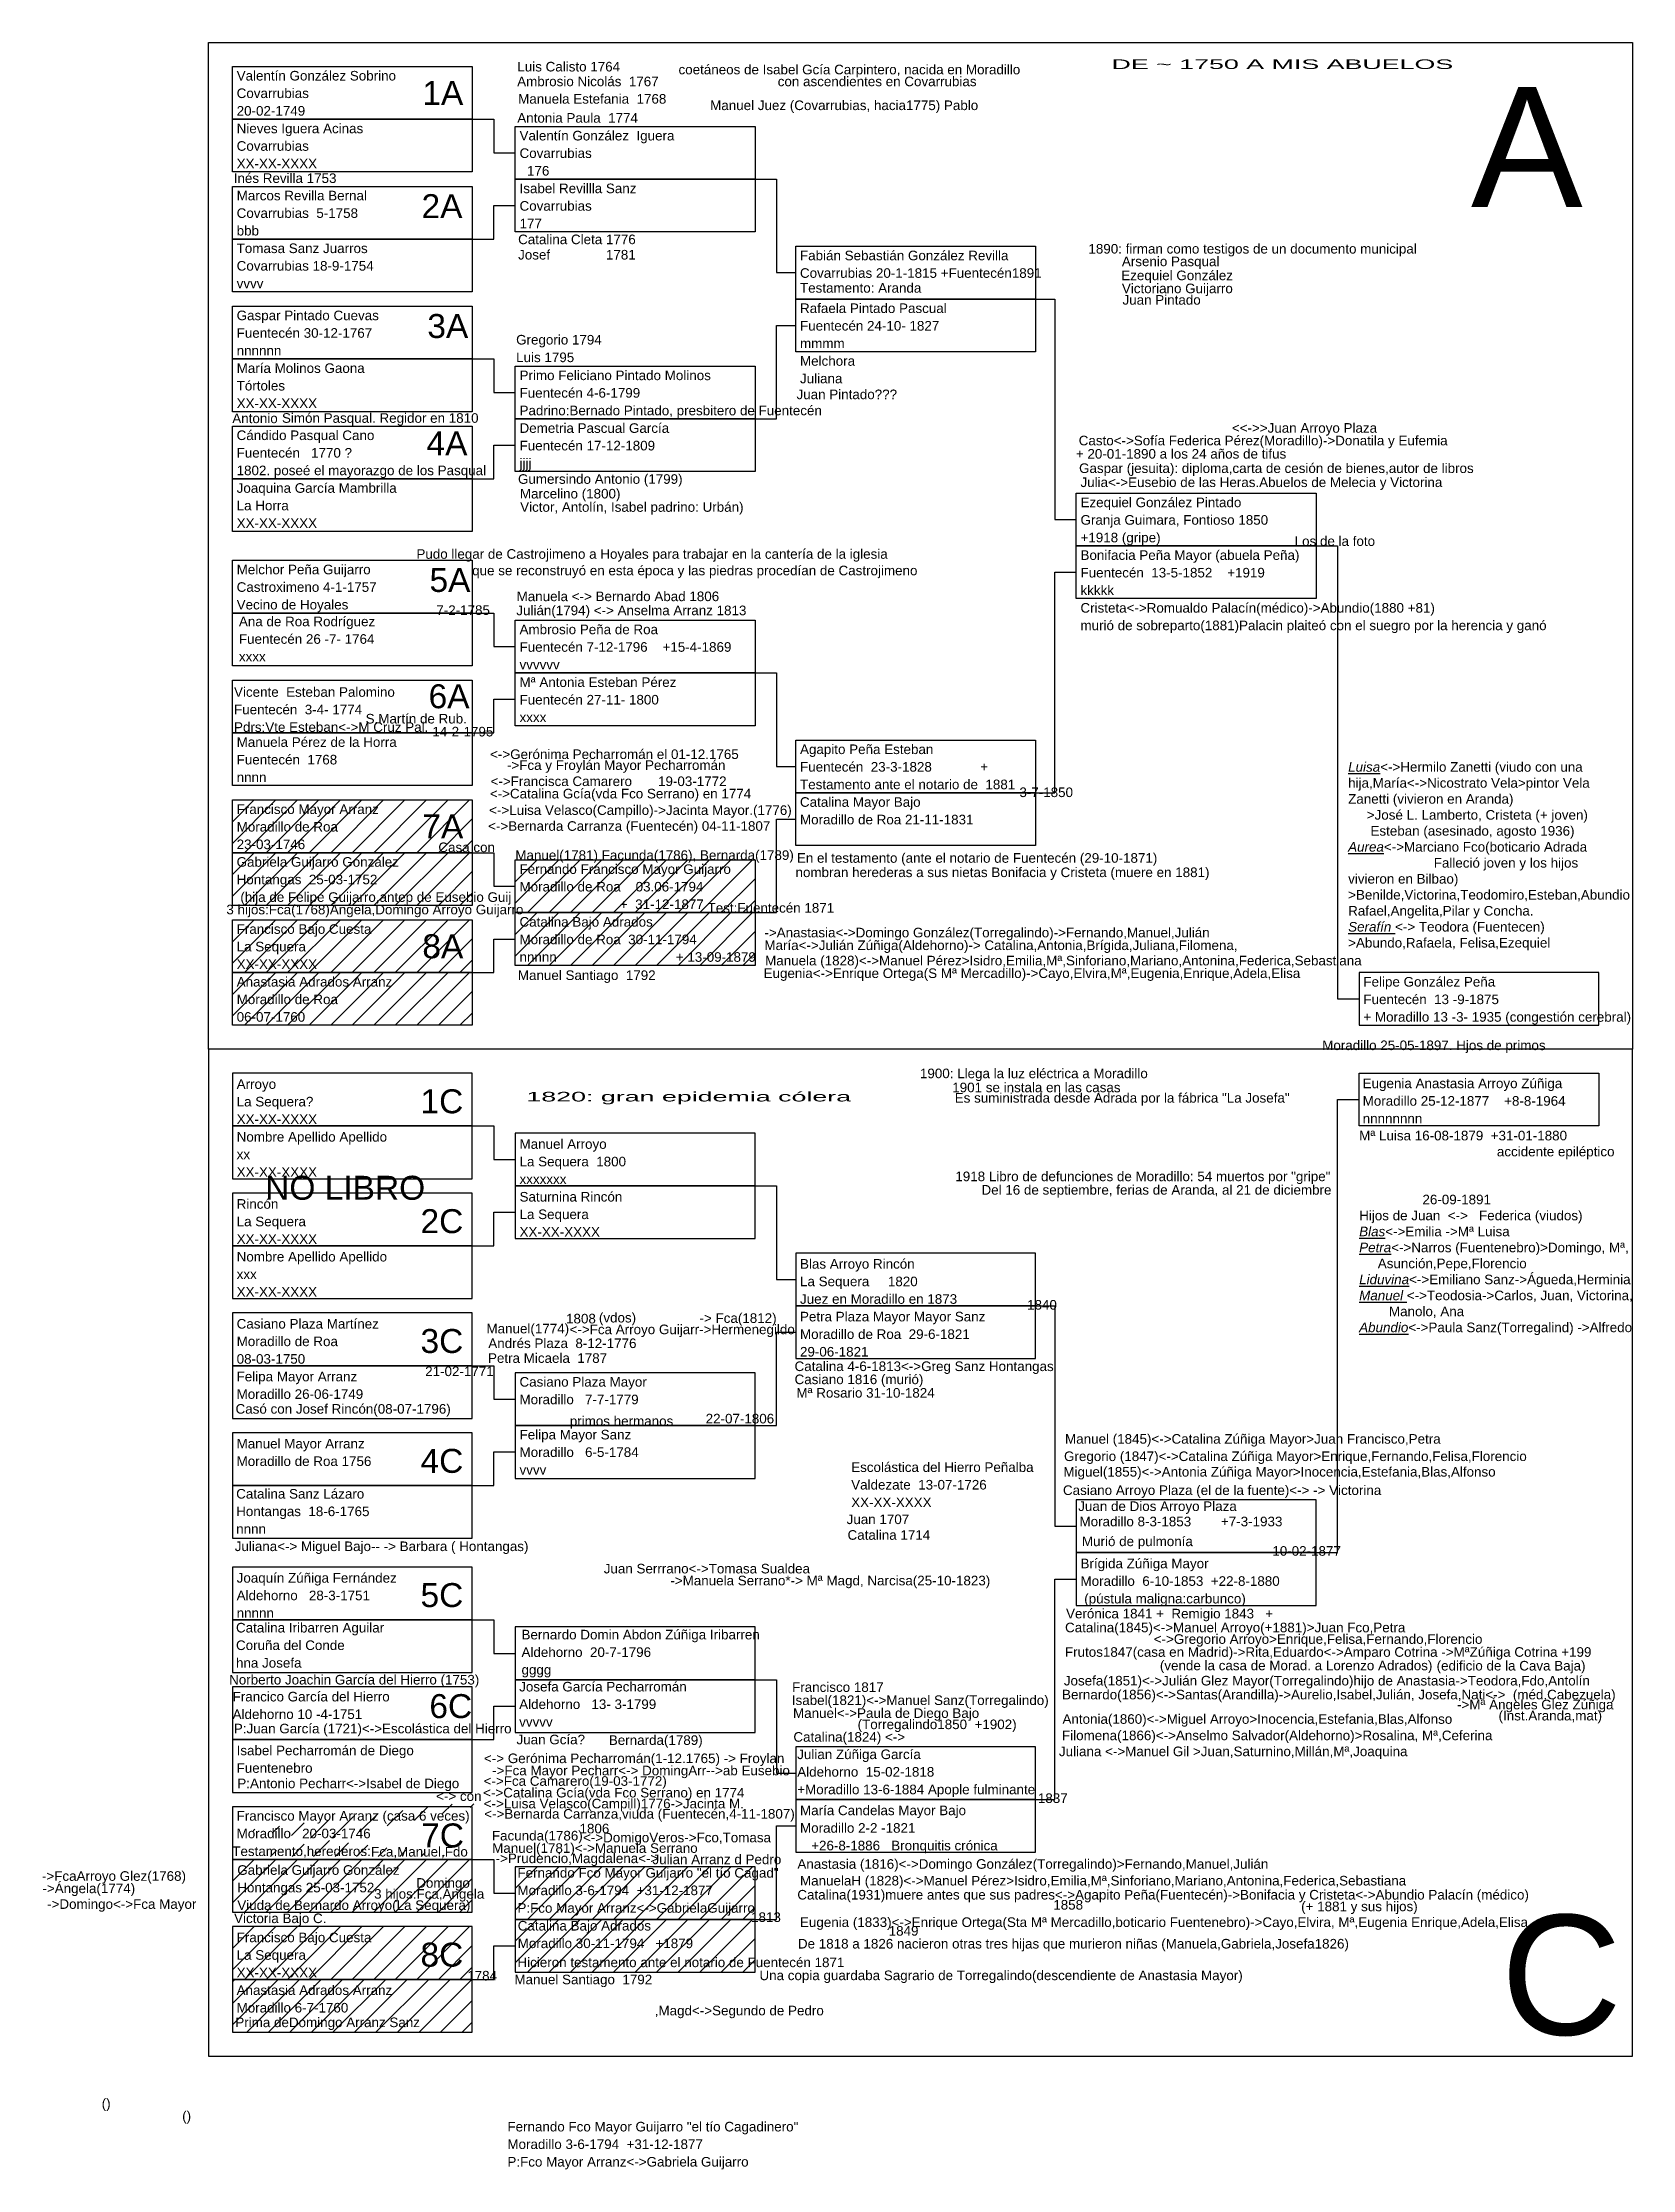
# Model space of a CAD drawing. Header units: millimetres. Extents: x -16844 to 23151, y -8543 to 4892.
# Drawn here: x 403.9 to 735.5, y -273.7 to 170 of the extents above; entities that cross this region are included whole.
import ezdxf
from ezdxf.enums import TextEntityAlignment as Align

# ---------------------------------------------------------------- set-up
doc = ezdxf.new("R2010")
doc.units = ezdxf.units.MM
doc.layers.add('Arroyo', color=30, linetype='Continuous')
doc.layers.add('González', color=160, linetype='Continuous')
doc.styles.add('Arial', font='arial.ttf', dxfattribs={"height": 0.01})

msp = doc.modelspace()

# ---------------------------------------------------------------- texts
at = {"style": 'Arial'}
for s, p in [('1A', (491.63, 156.99)), ('2A', (491.46, 133.37)), ('3A', (492.67, 108.37)), ('4A', (492.5, 83.89)), ('5A', (493.12, 55.4)), ('6A', (492.93, 31.14)), ('7A', (491.63, 3.99)), ('8A', (491.63, -21.01)), ('1C', (491.63, -53.35)), ('NO LIBRO', (483.68, -71.39)), ('2C', (491.63, -78.35)), ('3C', (491.63, -103.35)), ('4C', (491.63, -128.35)), ('5C', (491.63, -156.35)), ('6C', (493.48, -179.51)), ('7C', (491.77, -206.48)), ('8C', (491.63, -231.35))]:
    msp.add_text(s, height=5, dxfattribs=at).set_placement(p, align=Align.RIGHT)
at = {"char_height": 2, "style": 'Arial'}
for s, width, heights, insert, attachment_point in [('{\\fArial|b0|i1|c0|p34;\\LLuisa}<->Hermilo Zanetti (viudo con una      hija,María<->Nicostrato Vela>pintor Vela Zanetti (vivieron en Aranda)                                                                \\P\\pt4;     >José L. Lamberto, Cristeta (+ joven)\\P      Esteban (asesinado, agosto 1936) \\P\\ptz;{\\fArial|b0|i1|c0|p34;\\LAurea}<->Marciano Fco(boticario Adrada                            Falleció joven y los hijos vivieron en Bilbao)  >Benilde,Victorina,Teodomiro,Esteban,Abundio\\PRafael,Angelita,Pilar y Concha.\\P{\\fArial|b0|i1|c0|p34;\\LSerafín} <-> Teodora (Fuentecen)\\P\\pt56;>Abundo,Rafaela, Felisa,Ezequiel', 53.0645, [159.92], (676.18, -19.38), 7), ('Mª Luisa 16-08-1879  +31-01-1880\\P                                     accidente epiléptico\\P\\P                   \\P                 26-09-1891\\PHijos de Juan  <->   Federica (viudos)\\P{\\fArial|b0|i1|c0|p34;\\LBlas}<->Emilia ->Mª Luisa\\P{\\fArial|b0|i1|c0|p34;\\LPetra}<->Narros (Fuentenebro)>Domingo, Mª,       Asunción,Pepe,Florencio\\P{\\fArial|b0|i1|c0|p34;\\LLiduvina}<->Emiliano Sanz->Águeda,Herminia\\P{\\fArial|b0|i1|c0|p34;\\LManuel} <->Teodosia->Carlos, Juan, Victorina,         Manolo, Ana\\P{\\fArial|b0|i1|c0|p34;\\LAbundio}<->Paula Sanz(Torregalind) ->Alfredo', 57, [0], (678.48, -57), 1), ('\\P                                     ', 57, [0], (678.29, -115.68), 1)]:
    msp.add_mtext_dynamic_manual_height_columns(s, width=width, gutter_width=10, heights=heights, dxfattribs=dict(at, insert=insert, attachment_point=attachment_point))
at = {"layer": 'Arroyo', "style": 'Arial'}
msp.add_text('C', height=25, dxfattribs=at).set_placement((733.24, -245.57), align=Align.RIGHT)
at = {"layer": 'González', "style": 'Arial'}
msp.add_text('A', height=25, dxfattribs=at).set_placement((725.09, 135.72), align=Align.RIGHT)

# ---------------------------------------------------------------- blocks, each defined once
blk = doc.blocks.new('Hoja superior')
for points in [[(0, 210), (297, 210), (297, 0), (0, 0)], [(5, 205), (55, 205), (55, 194), (5, 194)], [(5, 194), (55, 194), (55, 183), (5, 183)], [(64, 192.5), (114, 192.5), (114, 181.5), (64, 181.5)], [(5, 180), (55, 180), (55, 169), (5, 169)], [(64, 181.5), (114, 181.5), (114, 170.5), (64, 170.5)], [(5, 169), (55, 169), (55, 158), (5, 158)], [(122.5, 167.5), (172.5, 167.5), (172.5, 156.5), (122.5, 156.5)], [(122.5, 156.5), (172.5, 156.5), (172.5, 145.5), (122.5, 145.5)], [(5, 155), (55, 155), (55, 144), (5, 144)], [(5, 144), (55, 144), (55, 133), (5, 133)], [(64, 142.5), (114, 142.5), (114, 131.5), (64, 131.5)], [(5, 130), (55, 130), (55, 119), (5, 119)], [(64, 131.5), (114, 131.5), (114, 120.5), (64, 120.5)], [(5, 119), (55, 119), (55, 108), (5, 108)], [(181, 116), (231, 116), (231, 105), (181, 105)], [(181, 105), (231, 105), (231, 94), (181, 94)], [(5, 102), (55, 102), (55, 91), (5, 91)], [(5, 91), (55, 91), (55, 80), (5, 80)], [(64, 89.5), (114, 89.5), (114, 78.5), (64, 78.5)], [(5, 77), (55, 77), (55, 66), (5, 66)], [(64, 78.5), (114, 78.5), (114, 67.5), (64, 67.5)], [(5, 66), (55, 66), (55, 55), (5, 55)], [(122.5, 64.5), (172.5, 64.5), (172.5, 53.5), (122.5, 53.5)], [(122.5, 53.5), (172.5, 53.5), (172.5, 42.5), (122.5, 42.5)], [(5, 52), (55, 52), (55, 41), (5, 41)], [(5, 41), (55, 41), (55, 30), (5, 30)], [(64, 39.5), (114, 39.5), (114, 28.5), (64, 28.5)], [(5, 27), (55, 27), (55, 16), (5, 16)], [(64, 28.5), (114, 28.5), (114, 17.5), (64, 17.5)], [(5, 16), (55, 16), (55, 5), (5, 5)], [(240, 5), (290, 5), (290, 16), (240, 16)]]:
    blk.add_lwpolyline(points, close=True)
for points in [[(55, 194), (59.5, 194), (59.5, 187), (64, 187)], [(114, 181.5), (118.5, 181.5), (118.5, 162), (122.5, 162)], [(55, 169), (59.5, 169), (59.5, 176), (64, 176)], [(172.5, 156.5), (176.5, 156.5), (176.5, 110.5), (181, 110.5)], [(114, 131.5), (118.5, 131.5), (118.5, 151), (122.5, 151)], [(55, 144), (59.5, 144), (59.5, 137), (64, 137)], [(55, 119), (59.5, 119), (59.5, 126), (64, 126)], [(231, 105), (235.5, 105), (235.5, 10.5), (240, 10.5)], [(172.5, 53.5), (176.5, 53.5), (176.5, 99.5), (181, 99.5)], [(55, 91), (59.5, 91), (59.5, 84), (64, 84)], [(114, 78.5), (118.5, 78.5), (118.5, 59), (122.5, 59)], [(55, 66), (59.5, 66), (59.5, 73), (64, 73)], [(114, 28.5), (118.5, 28.5), (118.5, 48), (122.5, 48)], [(55, 41), (59.5, 41), (59.5, 34), (64, 34)], [(55, 16), (59.5, 16), (59.5, 23), (64, 23)]]:
    blk.add_lwpolyline(points)
blk = doc.blocks.new('Hoja inferior')
for points in [[(0, -210), (297, -210), (297, 0), (0, 0)], [(5, -16), (55, -16), (55, -5), (5, -5)], [(240, -5), (290, -5), (290, -16), (240, -16)], [(5, -27), (55, -27), (55, -16), (5, -16)], [(64, -28.5), (114, -28.5), (114, -17.5), (64, -17.5)], [(5, -41), (55, -41), (55, -30), (5, -30)], [(64, -39.5), (114, -39.5), (114, -28.5), (64, -28.5)], [(5, -52), (55, -52), (55, -41), (5, -41)], [(122.5, -53.5), (172.5, -53.5), (172.5, -42.5), (122.5, -42.5)], [(5, -66), (55, -66), (55, -55), (5, -55)], [(122.5, -64.5), (172.5, -64.5), (172.5, -53.5), (122.5, -53.5)], [(5, -77), (55, -77), (55, -66), (5, -66)], [(64, -78.5), (114, -78.5), (114, -67.5), (64, -67.5)], [(64, -89.5), (114, -89.5), (114, -78.5), (64, -78.5)], [(5, -91), (55, -91), (55, -80), (5, -80)], [(5, -102), (55, -102), (55, -91), (5, -91)], [(181, -105), (231, -105), (231, -94), (181, -94)], [(181, -116), (231, -116), (231, -105), (181, -105)], [(5, -119), (55, -119), (55, -108), (5, -108)], [(5, -130), (55, -130), (55, -119), (5, -119)], [(64, -131.5), (114, -131.5), (114, -120.5), (64, -120.5)], [(5, -144), (55, -144), (55, -133), (5, -133)], [(64, -142.5), (114, -142.5), (114, -131.5), (64, -131.5)], [(5, -155), (55, -155), (55, -144), (5, -144)], [(122.5, -156.5), (172.5, -156.5), (172.5, -145.5), (122.5, -145.5)], [(5, -169), (55, -169), (55, -158), (5, -158)], [(122.5, -167.5), (172.5, -167.5), (172.5, -156.5), (122.5, -156.5)], [(5, -180), (55, -180), (55, -169), (5, -169)], [(64, -181.5), (114, -181.5), (114, -170.5), (64, -170.5)], [(64, -192.5), (114, -192.5), (114, -181.5), (64, -181.5)], [(5, -194), (55, -194), (55, -183), (5, -183)], [(5, -205), (55, -205), (55, -194), (5, -194)]]:
    blk.add_lwpolyline(points, close=True)
for points in [[(231, -105), (235.5, -105), (235.5, -10.5), (240, -10.5)], [(55, -16), (59.5, -16), (59.5, -23), (64, -23)], [(114, -28.5), (118.5, -28.5), (118.5, -48), (122.5, -48)], [(55, -41), (59.5, -41), (59.5, -34), (64, -34)], [(172.5, -53.5), (176.5, -53.5), (176.5, -99.5), (181, -99.5)], [(114, -78.5), (118.5, -78.5), (118.5, -59), (122.5, -59)], [(55, -66), (59.5, -66), (59.5, -73), (64, -73)], [(55, -91), (59.5, -91), (59.5, -84), (64, -84)], [(172.5, -156.5), (176.5, -156.5), (176.5, -110.5), (181, -110.5)], [(55, -119), (59.5, -119), (59.5, -126), (64, -126)], [(114, -131.5), (118.5, -131.5), (118.5, -151), (122.5, -151)], [(55, -144), (59.5, -144), (59.5, -137), (64, -137)], [(114, -181.5), (118.5, -181.5), (118.5, -162), (122.5, -162)], [(55, -169), (59.5, -169), (59.5, -176), (64, -176)], [(55, -194), (59.5, -194), (59.5, -187), (64, -187)]]:
    blk.add_lwpolyline(points)
blk = doc.blocks.new('Casilla')
at = {"style": 'Arial'}
for tag, p in [('NOMBRE', (0.88, 8.08)), ('LUGAR_NACIMIENTO', (0.88, 4.42)), ('FECHA', (0.88, 0.75))]:
    blk.add_attdef(tag, p, '', height=2, dxfattribs=at)
blk = doc.blocks.new('Hermanos')
at = {"style": 'Arial'}
blk.add_attdef('NOMBRE', (0, 0), '', height=2, dxfattribs=at)

# ---------------------------------------------------------------- hatches: boundary and pattern name
h = msp.add_hatch()
h.set_pattern_fill('ANSI31', color=1, style=0)
h.set_pattern_definition([(45, (2074.8802, -251.5), (-2.245064, 2.245064), [])])
h.paths.add_polyline_path([(443.48, 12), (493.48, 12), (493.48, 1), (443.48, 1)])
h = msp.add_hatch()
h.set_pattern_fill('ANSI31', color=1, style=0)
h.set_pattern_definition([(45, (2074.8802, -262.5), (-2.245064, 2.245064), [])])
h.paths.add_polyline_path([(443.48, 1), (493.48, 1), (493.48, -10), (443.48, -10)])
h = msp.add_hatch()
h.set_pattern_fill('ANSI31', color=1, style=0)
h.set_pattern_definition([(45, (2133.8802, -264), (-2.245064, 2.245064), [])])
h.paths.add_polyline_path([(502.48, -0.5), (552.48, -0.5), (552.48, -11.5), (502.48, -11.5)])
h = msp.add_hatch()
h.set_pattern_fill('ANSI31', color=1, style=0)
h.set_pattern_definition([(45, (2074.8802, -276.5), (-2.245064, 2.245064), [])])
h.paths.add_polyline_path([(443.48, -13), (493.48, -13), (493.48, -24), (443.48, -24)])
h = msp.add_hatch()
h.set_pattern_fill('ANSI31', color=1, style=0)
h.set_pattern_definition([(45, (2133.8802, -275), (-2.245064, 2.245064), [])])
h.paths.add_polyline_path([(502.48, -11.5), (552.48, -11.5), (552.48, -22.5), (502.48, -22.5)])
h = msp.add_hatch()
h.set_pattern_fill('ANSI31', color=1, style=0)
h.set_pattern_definition([(45, (2074.8802, -287.5), (-2.245064, 2.245064), [])])
h.paths.add_polyline_path([(443.48, -24), (493.48, -24), (493.48, -35), (443.48, -35)])
h = msp.add_hatch()
h.set_pattern_fill('ANSI31', color=1, style=0)
h.set_pattern_definition([(45, (-4.1157, 0.6435), (-2.245064, 2.245064), [])])
h.paths.add_polyline_path([(496.56, -197.36), (489.95, -197.36), (446.69, -202.86), (489.95, -208.36), (447.02, -208.36)])
h = msp.add_hatch()
h.set_pattern_fill('ANSI31', color=1, style=0)
h.set_pattern_definition([(45, (2074.8802, -472.5), (-2.245064, 2.245064), [])])
h.paths.add_polyline_path([(443.48, -209), (493.48, -209), (493.48, -220), (443.48, -220)])
h = msp.add_hatch()
h.set_pattern_fill('ANSI31', color=1, style=0)
h.set_pattern_definition([(45, (2133.8802, -474), (-2.245064, 2.245064), [])])
h.paths.add_polyline_path([(502.48, -210.5), (552.48, -210.5), (552.48, -221.5), (502.48, -221.5)])
h = msp.add_hatch()
h.set_pattern_fill('ANSI31', color=1, style=0)
h.set_pattern_definition([(45, (2133.8802, -485), (-2.245064, 2.245064), [])])
h.paths.add_polyline_path([(502.48, -221.5), (552.48, -221.5), (552.48, -232.5), (502.48, -232.5)])
h = msp.add_hatch()
h.set_pattern_fill('ANSI31', color=1, style=0)
h.set_pattern_definition([(45, (2074.8802, -486.5), (-2.245064, 2.245064), [])])
h.paths.add_polyline_path([(443.48, -223), (493.48, -223), (493.48, -234), (443.48, -234)])
h = msp.add_hatch()
h.set_pattern_fill('ANSI31', color=1, style=0)
h.paths.add_polyline_path([(443.48, -234), (493.48, -234), (493.48, -245), (443.48, -245)])

# ---------------------------------------------------------------- block references
for name, p, values in [('Casilla', (443.48, 154), {'NOMBRE': 'Valentín González Sobrino', 'LUGAR_NACIMIENTO': 'Covarrubias', 'FECHA': '20-02-1749'}), ('Hermanos', (502.9, 163.97), {'NOMBRE': 'Luis Calisto 1764        '}), ('Hermanos', (502.87, 160.89), {'NOMBRE': 'Ambrosio Nicolás  1767                                con ascendientes en Covarrubias'}), ('Hermanos', (502.89, 153.28), {'NOMBRE': 'Antonia Paula  1774'}), ('Hermanos', (503.07, 157.25), {'NOMBRE': 'Manuela Estefania  1768'}), ('Casilla', (443.48, 143), {'NOMBRE': 'Nieves Iguera Acinas', 'LUGAR_NACIMIENTO': 'Covarrubias', 'FECHA': 'XX-XX-XXXX'}), ('Casilla', (502.48, 141.5), {'NOMBRE': 'Valentín González  Iguera', 'LUGAR_NACIMIENTO': 'Covarrubias', 'FECHA': '  176'}), ('Hermanos', (443.75, 140.71), {'NOMBRE': 'Inés Revilla 1753'}), ('Casilla', (443.48, 129), {'NOMBRE': 'Marcos Revilla Bernal', 'LUGAR_NACIMIENTO': 'Covarrubias  5-1758', 'FECHA': 'bbb'}), ('Casilla', (502.48, 130.5), {'NOMBRE': 'Isabel Revillla Sanz', 'LUGAR_NACIMIENTO': 'Covarrubias', 'FECHA': '177'}), ('Hermanos', (503.06, 127.94), {'NOMBRE': 'Catalina Cleta 1776'}), ('Casilla', (443.48, 118), {'NOMBRE': 'Tomasa Sanz Juarros', 'LUGAR_NACIMIENTO': 'Covarrubias 18-9-1754', 'FECHA': 'vvvv'}), ('Hermanos', (503.06, 124.74), {'NOMBRE': 'Josef               1781'}), ('Hermanos', (622.01, 125.98), {'NOMBRE': '1890: firman como testigos de un documento municipal '}), ('Hermanos', (628.99, 123.35), {'NOMBRE': 'Arsenio Pasqual'}), ('Hermanos', (561.85, 117.82), {'NOMBRE': 'Testamento: Aranda'}), ('Hermanos', (628.99, 117.71), {'NOMBRE': 'Victoriano Guijarro'}), ('Hermanos', (628.86, 120.43), {'NOMBRE': 'Ezequiel González'}), ('Casilla', (560.98, 105.5), {'NOMBRE': 'Rafaela Pintado Pascual', 'LUGAR_NACIMIENTO': 'Fuentecén 24-10- 1827', 'FECHA': 'mmmm'}), ('Hermanos', (629.12, 115.32), {'NOMBRE': 'Juan Pintado'}), ('Casilla', (443.48, 104), {'NOMBRE': 'Gaspar Pintado Cuevas', 'LUGAR_NACIMIENTO': 'Fuentecén 30-12-1767', 'FECHA': 'nnnnnn'}), ('Casilla', (443.48, 93), {'NOMBRE': 'María Molinos Gaona', 'LUGAR_NACIMIENTO': 'Tórtoles', 'FECHA': 'XX-XX-XXXX'}), ('Hermanos', (561.85, 102.58), {'NOMBRE': 'Melchora'}), ('Casilla', (502.48, 91.5), {'NOMBRE': 'Primo Feliciano Pintado Molinos', 'LUGAR_NACIMIENTO': 'Fuentecén 4-6-1799', 'FECHA': 'Padrino:Bernado Pintado, presbitero de Fuentecén'}), ('Hermanos', (561.13, 95.61), {'NOMBRE': 'Juan Pintado???'}), ('Hermanos', (561.85, 98.92), {'NOMBRE': 'Juliana'}), ('Hermanos', (443.45, 90.61), {'NOMBRE': 'Antonio'}), ('Casilla', (502.48, 80.5), {'NOMBRE': 'Demetria Pascual García', 'LUGAR_NACIMIENTO': 'Fuentecén 17-12-1809', 'FECHA': 'jjjj'}), ('Hermanos', (651.15, 88.61), {'NOMBRE': ' <<->>Juan Arroyo Plaza'}), ('Hermanos', (617.84, 83.21), {'NOMBRE': '  + 20-01-1890 a los 24 años de tifus'}), ('Hermanos', (619.21, 85.98), {'NOMBRE': ' Casto<->Sofía Federica Pérez(Moradillo)->Donatila y Eufemia'}), ('Hermanos', (503.04, 77.95), {'NOMBRE': 'Gumersindo Antonio (1799)'}), ('Hermanos', (620.06, 80.21), {'NOMBRE': 'Gaspar (jesuita): diploma,carta de cesión de bienes,autor de libros'}), ('Casilla', (443.48, 68), {'NOMBRE': 'Joaquina García Mambrilla', 'LUGAR_NACIMIENTO': 'La Horra', 'FECHA': 'XX-XX-XXXX'}), ('Hermanos', (503.44, 74.9), {'NOMBRE': 'Marcelino (1800)'}), ('Hermanos', (620.35, 77.28), {'NOMBRE': 'Julia<->Eusebio de las Heras.Abuelos de Melecia y Victorina'}), ('Hermanos', (503.49, 72.12), {'NOMBRE': 'Victor, Antolín, Isabel padrino: Urbán)'}), ('Hermanos', (481.85, 62.32), {'NOMBRE': 'Pudo llegar de Castrojimeno a Hoyales para trabajar en la cantería de la iglesia'}), ('Casilla', (619.48, 54), {'NOMBRE': 'Bonifacia Peña Mayor (abuela Peña)', 'LUGAR_NACIMIENTO': 'Fuentecén  13-5-1852    +1919', 'FECHA': 'kkkkk'}), ('Casilla', (443.48, 51), {'NOMBRE': 'Melchor Peña Guijarro', 'LUGAR_NACIMIENTO': 'Castroximeno 4-1-1757', 'FECHA': 'Vecino de Hoyales'}), ('Hermanos', (493.48, 58.87), {'NOMBRE': 'que se reconstruyó en esta época y las piedras procedían de Castrojimeno'}), ('Hermanos', (502.75, 53.48), {'NOMBRE': 'Manuela <-> Bernardo Abad 1806'}), ('Casilla', (443.95, 40.16), {'NOMBRE': 'Ana de Roa Rodríguez', 'LUGAR_NACIMIENTO': 'Fuentecén 26 -7- 1764', 'FECHA': 'xxxx'}), ('Hermanos', (486, 50.61), {'NOMBRE': '7-2-1785'}), ('Hermanos', (502.69, 50.55), {'NOMBRE': 'Julián(1794) <-> Anselma Arranz 1813'}), ('Hermanos', (620.35, 51.08), {'NOMBRE': 'Cristeta<->Romualdo Palacín(médico)->Abundio(1880 +81) '}), ('Hermanos', (620.35, 47.42), {'NOMBRE': 'murió de sobreparto(1881)Palacin plaiteó con el suegro por la herencia y ganó'}), ('Casilla', (502.48, 38.5), {'NOMBRE': 'Ambrosio Peña de Roa', 'LUGAR_NACIMIENTO': 'Fuentecén 7-12-1796    +15-4-1869', 'FECHA': 'vvvvvv'}), ('Casilla', (442.93, 25.45), {'NOMBRE': 'Vicente  Esteban Palomino', 'LUGAR_NACIMIENTO': 'Fuentecén  3-4- 1774', 'FECHA': 'Pdrs:Vte Esteban<->M Cruz Pal.'}), ('Casilla', (502.48, 27.5), {'NOMBRE': 'Mª Antonia Esteban Pérez', 'LUGAR_NACIMIENTO': 'Fuentecén 27-11- 1800', 'FECHA': 'xxxx'}), ('Hermanos', (483.61, 25.26), {'NOMBRE': '  14-2-1795'}), ('Casilla', (443.48, 15), {'NOMBRE': 'Manuela Pérez de la Horra', 'LUGAR_NACIMIENTO': 'Fuentecén  1768', 'FECHA': 'nnnn'}), ('Hermanos', (497.21, 20.55), {'NOMBRE': '<->Gerónima Pecharromán el 01-12.1765'}), ('Casilla', (560.98, 13.5), {'NOMBRE': 'Agapito Peña Esteban', 'LUGAR_NACIMIENTO': 'Fuentecén  23-3-1828             +', 'FECHA': 'Testamento ante el notario de  1881'}), ('Hermanos', (497.17, 12.33), {'NOMBRE': '<->Catalina Gcía(vda Fco Serrano) en 1774'}), ('Hermanos', (496.54, 14.91), {'NOMBRE': ' <->Francisca Camarero       19-03-1772'}), ('Hermanos', (592.09, 12.61), {'NOMBRE': '                    3-7-1850'}), ('Casilla', (443.48, 1), {'NOMBRE': 'Francisco Mayor Arranz', 'LUGAR_NACIMIENTO': 'Moradillo de Roa', 'FECHA': '23-03-1746'}), ('Hermanos', (497.01, 8.89), {'NOMBRE': '<->Luisa Velasco(Campillo)->Jacinta Mayor.(1776)'}), ('Hermanos', (496.81, 5.57), {'NOMBRE': '<->Bernarda Carranza (Fuentecén) 04-11-1807'}), ('Hermanos', (486.43, 1.13), {'NOMBRE': 'Casa con'}), ('Hermanos', (502.48, -0.5), {'NOMBRE': 'Manuel(1781) Facunda(1786), Bernarda(1789)'}), ('Hermanos', (561.21, -1.09), {'NOMBRE': 'En el testamento (ante el notario de Fuentecén (29-10-1871)'}), ('Hermanos', (560.92, -4.08), {'NOMBRE': 'nombran herederas a sus nietas Bonifacia y Cristeta (muere en 1881)'}), ('Hermanos', (442.21, -11.85), {'NOMBRE': '3 hijos:Fca(1768)Ángela,Domingo Arroyo Guijarro'}), ('Hermanos', (542.58, -11.5), {'NOMBRE': 'Test:Fuentecén 1871'}), ('Casilla', (443.48, -24), {'NOMBRE': 'Francisco Bajo Cuesta', 'LUGAR_NACIMIENTO': 'La Sequera', 'FECHA': 'XX-XX-XXXX'}), ('Hermanos', (554.58, -22.5), {'NOMBRE': 'Manuela (1828)<->Manuel Pérez>Isidro,Emilia,Mª,Sinforiano,Mariano,Antonina,Federica,Sebastiana'}), ('Casilla', (443.48, -35), {'NOMBRE': 'Anastasia Adrados Arranz', 'LUGAR_NACIMIENTO': 'Moradillo de Roa', 'FECHA': '06-07-1760'}), ('Hermanos', (503.01, -25.55), {'NOMBRE': 'Manuel Santiago  1792'}), ('Casilla', (678.48, -35), {'NOMBRE': 'Felipe González Peña', 'LUGAR_NACIMIENTO': 'Fuentecén  13 -9-1875', 'FECHA': '+ Moradillo 13 -3- 1935 (congestión cerebral)'}), ('Hermanos', (670.77, -40.17), {'NOMBRE': 'Moradillo 25-05-1897. Hjos de primos'}), ('Casilla', (443.48, -56.34), {'NOMBRE': 'Arroyo', 'LUGAR_NACIMIENTO': 'La Sequera?', 'FECHA': 'XX-XX-XXXX'}), ('Casilla', (678.33, -56.19), {'NOMBRE': 'Eugenia Anastasia Arroyo Zúñiga', 'LUGAR_NACIMIENTO': 'Moradillo 25-12-1877    +8-8-1964', 'FECHA': 'nnnnnnnn'}), ('Casilla', (443.48, -67.34), {'NOMBRE': 'Nombre Apellido Apellido', 'LUGAR_NACIMIENTO': 'xx', 'FECHA': 'XX-XX-XXXX'}), ('Casilla', (502.48, -68.84), {'NOMBRE': 'Manuel Arroyo', 'LUGAR_NACIMIENTO': 'La Sequera  1800', 'FECHA': 'xxxxxxx'}), ('Casilla', (502.48, -79.84), {'NOMBRE': 'Saturnina Rincón', 'LUGAR_NACIMIENTO': 'La Sequera', 'FECHA': 'XX-XX-XXXX'}), ('Casilla', (443.48, -81.34), {'NOMBRE': 'Rincón', 'LUGAR_NACIMIENTO': 'La Sequera', 'FECHA': 'XX-XX-XXXX'}), ('Casilla', (443.48, -92.34), {'NOMBRE': 'Nombre Apellido Apellido', 'LUGAR_NACIMIENTO': 'xxx', 'FECHA': 'XX-XX-XXXX'}), ('Casilla', (560.98, -93.84), {'NOMBRE': 'Blas Arroyo Rincón', 'LUGAR_NACIMIENTO': 'La Sequera     1820', 'FECHA': 'Juez en Moradillo en 1873'}), ('Hermanos', (609.22, -94.3), {'NOMBRE': '1840'}), ('Casilla', (443.48, -106.34), {'NOMBRE': 'Casiano Plaza Martínez', 'LUGAR_NACIMIENTO': 'Moradillo de Roa', 'FECHA': '08-03-1750'}), ('Hermanos', (496.46, -99.26), {'NOMBRE': 'Manuel(1774)'}), ('Hermanos', (496.07, -102.32), {'NOMBRE': ' Andrés Plaza  8-12-1776'}), ('Hermanos', (483.68, -108.17), {'NOMBRE': '21-02-1771'}), ('Hermanos', (496.78, -105.41), {'NOMBRE': 'Petra Micaela  1787'}), ('Hermanos', (560.72, -107.12), {'NOMBRE': 'Catalina 4-6-1813<->Greg Sanz Hontangas'}), ('Hermanos', (560.72, -109.85), {'NOMBRE': 'Casiano 1816 (murió)'}), ('Hermanos', (561.11, -112.66), {'NOMBRE': 'Mª Rosario 31-10-1824'}), ('Hermanos', (444.13, -116.01), {'NOMBRE': 'Casó con Josef Rincón(08-07-1796)'}), ('Casilla', (502.48, -129.46), {'NOMBRE': 'Felipa Mayor Sanz', 'LUGAR_NACIMIENTO': 'Moradillo   6-5-1784', 'FECHA': 'vvvv'}), ('Casilla', (571.65, -136.25), {'NOMBRE': 'Escolástica del Hierro Peñalba', 'LUGAR_NACIMIENTO': 'Valdezate  13-07-1726', 'FECHA': 'XX-XX-XXXX'}), ('Hermanos', (615.24, -129.13), {'NOMBRE': '  Miguel(1855)<->Antonia Zúñiga Mayor>Inocencia,Estefania,Blas,Alfonso'}), ('Casilla', (443.38, -141.8), {'NOMBRE': 'Catalina Sanz Lázaro', 'LUGAR_NACIMIENTO': 'Hontangas  18-6-1765', 'FECHA': 'nnnn'}), ('Hermanos', (616.7, -132.97), {'NOMBRE': 'Casiano Arroyo Plaza (el de la fuente)<-> -> Victorina '}), ('Hermanos', (571.58, -139.04), {'NOMBRE': 'Juan 1707'}), ('Hermanos', (620.15, -139.5), {'NOMBRE': 'Moradillo 8-3-1853        +7-3-1933'}), ('Hermanos', (571.77, -142.31), {'NOMBRE': 'Catalina 1714'}), ('Hermanos', (443.96, -144.67), {'NOMBRE': 'Juliana<-> Miguel Bajo-- -> Barbara ( Hontangas)'}), ('Casilla', (619.48, -156.34), {'NOMBRE': 'Brígida Zúñiga Mayor', 'LUGAR_NACIMIENTO': 'Moradillo  6-10-1853  +22-8-1880', 'FECHA': ' (pústula maligna:carbunco)'}), ('Hermanos', (660.37, -145.64), {'NOMBRE': '10-02-1877'}), ('Casilla', (443.48, -159.34), {'NOMBRE': 'Joaquín Zúñiga Fernández', 'LUGAR_NACIMIENTO': 'Aldehorno   28-3-1751', 'FECHA': 'nnnnn'}), ('Hermanos', (520.92, -149.33), {'NOMBRE': 'Juan Serrrano<->Tomasa Sualdea'}), ('Hermanos', (521.62, -151.82), {'NOMBRE': '                 ->Manuela Serrano*-> Mª Magd, Narcisa(25-10-1823)'}), ('Casilla', (443.34, -169.73), {'NOMBRE': 'Catalina Iribarren Aguilar', 'LUGAR_NACIMIENTO': 'Coruña del Conde', 'FECHA': 'hna Josefa'}), ('Hermanos', (617.14, -161.61), {'NOMBRE': 'Catalina(1845)<->Manuel Arroyo(+1881)>Juan Fco,Petra     '}), ('Hermanos', (617.34, -158.71), {'NOMBRE': 'Verónica 1841 +  Remigio 1843   +'}), ('Casilla', (502.89, -171.17), {'NOMBRE': 'Bernardo Domin Abdon Zúñiga Iribarren', 'LUGAR_NACIMIENTO': 'Aldehorno  20-7-1796', 'FECHA': 'gggg'}), ('Hermanos', (625.54, -164.02), {'NOMBRE': '             <->Gregorio Arroyo>Enrique,Felisa,Fernando,Florencio'}), ('Hermanos', (617.11, -166.72), {'NOMBRE': 'Frutos1847(casa en Madrid)->Rita,Eduardo<->Amparo Cotrina ->MªZúñiga Cotrina +199'}), ('Hermanos', (636.91, -169.53), {'NOMBRE': '(vende la casa de Morad. a Lorenzo Adrados)'}), ('Hermanos', (694.63, -169.58), {'NOMBRE': '(edificio de la Cava Baja)'}), ('Casilla', (502.41, -182.03), {'NOMBRE': 'Josefa García Pecharromán', 'LUGAR_NACIMIENTO': 'Aldehorno   13- 3-1799', 'FECHA': 'vvvvv'}), ('Hermanos', (560.2, -174.05), {'NOMBRE': 'Francisco 1817'}), ('Hermanos', (616.88, -172.7), {'NOMBRE': 'Josefa(1851)<->Julián Glez Mayor(Torregalindo)hijo de Anastasia->Teodora,Fdo,Antolín'}), ('Hermanos', (560.15, -176.78), {'NOMBRE': 'Isabel(1821)<->Manuel Sanz(Torregalindo)'}), ('Hermanos', (560.4, -179.47), {'NOMBRE': 'Manuel<->Paula de Diego Bajo'}), ('Hermanos', (616.51, -175.6), {'NOMBRE': 'Bernardo(1856)<->Santas(Arandilla)->Aurelio,Isabel,Julián, Josefa,Nati<->  (méd.Cabezuela)'}), ('Hermanos', (698.89, -177.68), {'NOMBRE': '->Mª Ángeles Glez Zúñiga '}), ('Hermanos', (573.87, -181.81), {'NOMBRE': '(Torregalindo1850  +1902)'}), ('Hermanos', (616.6, -180.7), {'NOMBRE': 'Antonia(1860)<->Miguel Arroyo>Inocencia,Estefania,Blas,Alfonso'}), ('Hermanos', (707.55, -179.99), {'NOMBRE': '(Inst.Aranda,mat)'}), ('Hermanos', (521.21, -185.1), {'NOMBRE': ' Bernarda(1789)'}), ('Hermanos', (560.48, -184.44), {'NOMBRE': 'Catalina(1824) <->'}), ('Casilla', (560.4, -196.14), {'NOMBRE': 'Julian Zúñiga García', 'LUGAR_NACIMIENTO': 'Aldehorno  15-02-1818', 'FECHA': '+Moradillo 13-6-1884 Apople fulminante'}), ('Hermanos', (615.86, -187.45), {'NOMBRE': 'Juliana <->Manuel Gil >Juan,Saturnino,Millán,Mª,Joaquina'}), ('Hermanos', (616.5, -184.12), {'NOMBRE': 'Filomena(1866)<->Anselmo Salvador(Aldehorno)>Rosalina, Mª,Ceferina'}), ('Hermanos', (495.94, -188.9), {'NOMBRE': '<-> Gerónima Pecharromán(1-12.1765) -> Froylan'}), ('Hermanos', (495.77, -196.06), {'NOMBRE': '<->Catalina Gcía(vda Fco Serrano) en 1774'}), ('Hermanos', (494.32, -193.63), {'NOMBRE': '  <->Fca Camarero(19-03-1772)'}), ('Hermanos', (611.47, -197.21), {'NOMBRE': '1837'}), ('Hermanos', (495.89, -198.34), {'NOMBRE': '<->Luisa Velasco(Campill)1776->Jacinta M.'}), ('Hermanos', (496, -200.48), {'NOMBRE': '<->Bernarda Carranza,viuda (Fuentecén,4-11-1807)'}), ('Casilla', (560.98, -207.84), {'NOMBRE': 'María Candelas Mayor Bajo', 'LUGAR_NACIMIENTO': 'Moradillo 2-2 -1821', 'FECHA': '   +26-8-1886   Bronquitis crónica'}), ('Hermanos', (496.82, -205.03), {'NOMBRE': ' Facunda(1786)'}), ('Hermanos', (515.87, -203.55), {'NOMBRE': '1806'}), ('Hermanos', (516.6, -205.42), {'NOMBRE': '<->DomigoVeros->Fco,Tomasa'}), ('Hermanos', (497.65, -207.62), {'NOMBRE': 'Manuel(1781)<->Manuela Serrano'}), ('Hermanos', (495.26, -209.76), {'NOMBRE': '    ->Prudencio,Magdalena<->'}), ('Casilla', (502.04, -220.86), {'NOMBRE': 'Fernando Fco Mayor Guijarro "el tío Cagad"', 'LUGAR_NACIMIENTO': 'Moradillo 3-6-1794  +31-12-1877', 'FECHA': 'P:Fco Mayor Arranz<->GabrielaGuijarro'}), ('Hermanos', (561.31, -210.94), {'NOMBRE': 'Anastasia (1816)<->Domingo González(Torregalindo)>Fernando,Manuel,Julián'}), ('Hermanos', (561.85, -214.42), {'NOMBRE': 'ManuelaH (1828)<->Manuel Pérez>Isidro,Emilia,Mª,Sinforiano,Mariano,Antonina,Federica,Sebastiana'}), ('Hermanos', (473.02, -217.18), {'NOMBRE': '3 hijos:Fca,Ángela'}), ('Hermanos', (561.3, -217.35), {'NOMBRE': 'Catalina(1931)muere antes que sus padres<->Agapito Peña(Fuentecén)->Bonifacia y Cristeta<->Abundio Palacín (médico)'}), ('Hermanos', (551.65, -222.03), {'NOMBRE': '1813'}), ('Hermanos', (561.85, -223.08), {'NOMBRE': 'Eugenia (1833)<->Enrique Ortega(Sta Mª Mercadillo,boticario Fuentenebro)->Cayo,Elvira, Mª,Eugenia Enrique,Adela,Elisa'}), ('Hermanos', (614.68, -219.45), {'NOMBRE': '1858'}), ('Hermanos', (666.38, -219.79), {'NOMBRE': '(+ 1881 y sus hijos)'}), ('Casilla', (443.48, -234.34), {'NOMBRE': 'Francisco Bajo Cuesta', 'LUGAR_NACIMIENTO': 'La Sequera', 'FECHA': 'XX-XX-XXXX'}), ('Hermanos', (561.42, -227.57), {'NOMBRE': 'De 1818 a 1826 nacieron otras tres hijas que murieron niñas (Manuela,Gabriela,Josefa1826)'}), ('Hermanos', (580.35, -224.89), {'NOMBRE': '1849'}), ('Hermanos', (502.93, -231.46), {'NOMBRE': 'Hicieron testamento ante el notario de Fuentecén 1871'}), ('Hermanos', (492.45, -234.24), {'NOMBRE': '1784'}), ('Hermanos', (502.29, -235.03), {'NOMBRE': 'Manuel Santiago  1792'}), ('Hermanos', (553.4, -234.17), {'NOMBRE': 'Una copia guardaba Sagrario de Torregalindo(descendiente de Anastasia Mayor)'}), ('Hermanos', (531.56, -241.51), {'NOMBRE': ',Magd<->Segundo de Pedro'}), ('Hermanos', (397.58, -260.88), {'NOMBRE': '                        ()'}), ('Hermanos', (414.37, -263.49), {'NOMBRE': '                        ()'}), ('Casilla', (499.95, -273.81), {'NOMBRE': 'Fernando Fco Mayor Guijarro "el tío Cagadinero"', 'LUGAR_NACIMIENTO': 'Moradillo 3-6-1794  +31-12-1877', 'FECHA': 'P:Fco Mayor Arranz<->Gabriela Guijarro'})]:
    msp.add_blockref(name, p).add_auto_attribs(values)
ref = msp.add_blockref('Hermanos', (507.02, 163.37))
ref.add_attrib('NOMBRE', '                                      coetáneos de Isabel Gcía Carpintero, nacida en Moradillo ', (507.02, 163.37), dxfattribs={"color": 2, "height": 2, "style": 'Arial'})
ref = msp.add_blockref('Hermanos', (626.82, 164.48))
ref.add_attrib('NOMBRE', 'DE ~ 1750 A MIS ABUELOS', (626.82, 164.48), dxfattribs={"height": 2, "style": 'Arial', "width": 2})
ref = msp.add_blockref('Hermanos', (542.34, 155.91))
ref.add_attrib('NOMBRE', ' Manuel Juez (Covarrubias, hacia1775) Pablo', (542.34, 155.91), dxfattribs={"color": 2, "height": 2, "style": 'Arial'})
ref = msp.add_blockref('Casilla', (560.98, 116.5))
ref.add_attrib('NOMBRE', 'Fabián Sebastián González Revilla', (561.85, 124.58), dxfattribs={"height": 2, "style": 'Arial'})
ref.add_attrib('LUGAR_NACIMIENTO', 'Covarrubias 20-1-1815 +Fuentecén1891 ', (561.85, 120.92), dxfattribs={"height": 2, "style": 'Arial'})
ref = msp.add_blockref('Casilla', (501.77, 102.59))
ref.add_attrib('LUGAR_NACIMIENTO', 'Gregorio 1794', (502.65, 107.01), dxfattribs={"height": 2, "style": 'Arial'})
ref.add_attrib('FECHA', 'Luis 1795', (502.65, 103.34), dxfattribs={"height": 2, "style": 'Arial'})
ref = msp.add_blockref('Casilla', (443.48, 79))
ref.add_attrib('NOMBRE', 'Cándido Pasqual Cano', (444.35, 87.08), dxfattribs={"color": 2, "height": 2, "style": 'Arial'})
ref.add_attrib('LUGAR_NACIMIENTO', 'Fuentecén   1770 ?', (444.35, 83.42), dxfattribs={"height": 2, "style": 'Arial'})
ref.add_attrib('FECHA', '1802. poseé el mayorazgo de los Pasqual', (444.35, 79.75), dxfattribs={"height": 2, "style": 'Arial'})
ref = msp.add_blockref('Hermanos', (453.81, 90.68))
ref.add_attrib('NOMBRE', 'Simón Pasqual. Regidor en 1810', (453.81, 90.68), dxfattribs={"color": 2, "height": 2, "style": 'Arial'})
at = {"color": 5}
msp.add_blockref('Casilla', (619.48, 65), dxfattribs=at).add_auto_attribs({'NOMBRE': 'Ezequiel González Pintado', 'LUGAR_NACIMIENTO': 'Granja Guimara, Fontioso 1850', 'FECHA': '+1918 (gripe)'})
ref = msp.add_blockref('Hermanos', (665.02, 65))
ref.add_attrib('NOMBRE', 'Los de la foto', (665.02, 65), dxfattribs={"color": 2, "height": 2, "style": 'Arial'})
ref = msp.add_blockref('Casilla', (470.38, 27.21))
ref.add_attrib('FECHA', 'S.Martín de Rub.', (471.26, 27.96), dxfattribs={"height": 2, "style": 'Arial'})
ref = msp.add_blockref('Hermanos', (500.74, 18.27))
ref.add_attrib('NOMBRE', '->Fca y Froylán Mayor Pecharromán', (500.74, 18.27), dxfattribs={"color": 3, "height": 2, "style": 'Arial'})
ref = msp.add_blockref('Casilla', (560.98, 2.5))
ref.add_attrib('NOMBRE', 'Catalina Mayor Bajo', (561.85, 10.58), dxfattribs={"height": 2, "style": 'Arial'})
ref.add_attrib('LUGAR_NACIMIENTO', 'Moradillo de Roa 21-11-1831', (561.85, 6.92), dxfattribs={"height": 2, "style": 'Arial'})
ref = msp.add_blockref('Casilla', (443.48, -10))
ref.add_attrib('NOMBRE', 'Gabriela Guijarro González', (444.35, -1.92), dxfattribs={"height": 2, "style": 'Arial'})
ref.add_attrib('LUGAR_NACIMIENTO', 'Hontangas  25-03-1752', (444.35, -5.58), dxfattribs={"height": 2, "style": 'Arial'})
ref.add_attrib('FECHA', ' (hija de Felipe Guijarro,antep de Eusebio Guij', (444.35, -9.25), dxfattribs={"color": 3, "height": 2, "style": 'Arial'})
ref = msp.add_blockref('Casilla', (502.48, -11.5))
ref.add_attrib('NOMBRE', 'Fernando Francisco Mayor Guijarro', (503.35, -3.42), dxfattribs={"color": 1, "height": 2, "style": 'Arial'})
ref.add_attrib('LUGAR_NACIMIENTO', 'Moradillo de Roa    03.06-1794', (503.35, -7.08), dxfattribs={"height": 2, "style": 'Arial'})
ref.add_attrib('FECHA', '                           +  31-12-1877', (503.35, -10.75), dxfattribs={"height": 2, "style": 'Arial'})
ref = msp.add_blockref('Casilla', (502.48, -22.5))
ref.add_attrib('NOMBRE', 'Catalina Bajo Adrados', (503.35, -14.42), dxfattribs={"color": 1, "height": 2, "style": 'Arial'})
ref.add_attrib('LUGAR_NACIMIENTO', 'Moradillo de Roa  30-11-1794', (503.35, -18.08), dxfattribs={"height": 2, "style": 'Arial'})
ref.add_attrib('FECHA', 'nnnnn                                + 13-09-1879', (503.35, -21.75), dxfattribs={"height": 2, "style": 'Arial'})
at = {"color": 1}
for p, values in [((554.43, -16.65), {'NOMBRE': '->Anastasia<->Domingo González(Torregalindo)->Fernando,Manuel,Julián'}), ((554.43, -19.3), {'NOMBRE': 'María<->Julián Zúñiga(Aldehorno)-> Catalina,Antonia,Brígida,Juliana,Filomena,'}), ((554.26, -25.13), {'NOMBRE': 'Eugenia<->Enrique Ortega(S Mª Mercadillo)->Cayo,Elvira,Mª,Eugenia,Enrique,Adela,Elisa'})]:
    msp.add_blockref('Hermanos', p, dxfattribs=at).add_auto_attribs(values)
ref = msp.add_blockref('Hermanos', (586.87, -46.03))
ref.add_attrib('NOMBRE', '1900: Llega la luz eléctrica a Moradillo', (586.87, -46.03), dxfattribs={"color": 150, "height": 2, "style": 'Arial'})
ref = msp.add_blockref('Hermanos', (504.79, -50.88))
ref.add_attrib('NOMBRE', '1820: gran epidemia cólera', (504.79, -50.88), dxfattribs={"color": 41, "height": 2, "style": 'Arial', "width": 2})
ref = msp.add_blockref('Hermanos', (593.61, -48.96))
ref.add_attrib('NOMBRE', '1901 se instala en las casas', (593.61, -48.96), dxfattribs={"color": 150, "height": 2, "style": 'Arial'})
ref = msp.add_blockref('Hermanos', (593.35, -51.13))
ref.add_attrib('NOMBRE', ' Es suministrada desde Adrada por la fábrica "La Josefa"', (593.35, -51.13), dxfattribs={"color": 150, "height": 2, "style": 'Arial'})
ref = msp.add_blockref('Hermanos', (594.25, -67.51))
ref.add_attrib('NOMBRE', '1918 Libro de defunciones de Moradillo: 54 muertos por "gripe"', (594.25, -67.51), dxfattribs={"color": 150, "height": 2, "style": 'Arial'})
ref = msp.add_blockref('Hermanos', (599.71, -70.32))
ref.add_attrib('NOMBRE', 'Del 16 de septiembre, ferias de Aranda, al 21 de diciembre', (599.71, -70.32), dxfattribs={"color": 150, "height": 2, "style": 'Arial'})
ref = msp.add_blockref('Hermanos', (513.06, -97.18))
ref.add_attrib('NOMBRE', '1808', (513.06, -97.18), dxfattribs={"color": 254, "height": 2, "style": 'Arial'})
ref = msp.add_blockref('Hermanos', (513.8, -99.43))
ref.add_attrib('NOMBRE', '<->Fca Arroyo Guijarr->Hermenegildo', (513.8, -99.43), dxfattribs={"color": 254, "height": 2, "style": 'Arial'})
ref = msp.add_blockref('Hermanos', (519.91, -96.98))
ref.add_attrib('NOMBRE', '(vdos)', (519.91, -96.98), dxfattribs={"color": 254, "height": 2, "style": 'Arial'})
ref = msp.add_blockref('Hermanos', (540.9, -97.07))
ref.add_attrib('NOMBRE', '-> Fca(1812)', (540.9, -97.07), dxfattribs={"color": 254, "height": 2, "style": 'Arial'})
ref = msp.add_blockref('Casilla', (560.98, -104.84))
ref.add_attrib('NOMBRE', 'Petra Plaza Mayor Mayor Sanz', (561.85, -96.76), dxfattribs={"color": 2, "height": 2, "style": 'Arial'})
ref.add_attrib('LUGAR_NACIMIENTO', 'Moradillo de Roa  29-6-1821', (561.85, -100.42), dxfattribs={"height": 2, "style": 'Arial'})
ref.add_attrib('FECHA', '29-06-1821', (561.85, -104.09), dxfattribs={"height": 2, "style": 'Arial'})
ref = msp.add_blockref('Casilla', (443.48, -117.34))
ref.add_attrib('NOMBRE', 'Felipa Mayor Arranz', (444.35, -109.26), dxfattribs={"color": 30, "height": 2, "style": 'Arial'})
ref.add_attrib('LUGAR_NACIMIENTO', 'Moradillo 26-06-1749', (444.35, -112.92), dxfattribs={"height": 2, "style": 'Arial'})
ref = msp.add_blockref('Casilla', (502.48, -118.46))
ref.add_attrib('NOMBRE', 'Casiano Plaza Mayor', (503.35, -110.37), dxfattribs={"height": 2, "style": 'Arial'})
ref.add_attrib('LUGAR_NACIMIENTO', 'Moradillo   7-7-1779', (503.35, -114.04), dxfattribs={"height": 2, "style": 'Arial'})
ref = msp.add_blockref('Hermanos', (497.54, -118.55))
ref.add_attrib('NOMBRE', '                     primos hermanos', (497.54, -118.55), dxfattribs={"color": 7, "height": 2, "style": 'Arial'})
ref = msp.add_blockref('Hermanos', (525.88, -118.04))
ref.add_attrib('NOMBRE', '                     22-07-1806 ', (525.88, -118.04), dxfattribs={"color": 7, "height": 2, "style": 'Arial'})
ref = msp.add_blockref('Casilla', (443.48, -131.34))
ref.add_attrib('NOMBRE', 'Manuel Mayor Arranz', (444.35, -123.26), dxfattribs={"color": 30, "height": 2, "style": 'Arial'})
ref.add_attrib('LUGAR_NACIMIENTO', 'Moradillo de Roa 1756', (444.35, -126.92), dxfattribs={"height": 2, "style": 'Arial'})
ref = msp.add_blockref('Hermanos', (615.37, -125.89))
ref.add_attrib('NOMBRE', '  Gregorio (1847)<->Catalina Zúñiga Mayor>Enrique,Fernando,Felisa,Florencio', (615.37, -125.89), dxfattribs={"color": 2, "height": 2, "style": 'Arial'})
ref = msp.add_blockref('Hermanos', (616.36, -122.27))
ref.add_attrib('NOMBRE', ' Manuel (1845)<->Catalina Zúñiga Mayor>Juan Francisco,Petra', (616.36, -122.27), dxfattribs={"color": 2, "height": 2, "style": 'Arial'})
ref = msp.add_blockref('Casilla', (619, -144.39))
ref.add_attrib('NOMBRE', 'Juan de Dios Arroyo Plaza', (619.88, -136.31), dxfattribs={"height": 2, "style": 'Arial'})
ref.add_attrib('FECHA', ' Murió de pulmonía', (619.88, -143.64), dxfattribs={"height": 2, "style": 'Arial'})
ref = msp.add_blockref('Casilla', (441.91, -180.59))
ref.add_attrib('NOMBRE', 'Norberto Joachin García del Hierro (1753)', (442.79, -172.5), dxfattribs={"color": 6, "height": 2, "style": 'Arial'})
ref = msp.add_blockref('Casilla', (442.64, -184.11))
ref.add_attrib('NOMBRE', 'Francico García del Hierro', (443.52, -176.03), dxfattribs={"height": 2, "style": 'Arial'})
ref.add_attrib('LUGAR_NACIMIENTO', 'Aldehorno 10 -4-1751', (443.52, -179.7), dxfattribs={"height": 2, "style": 'Arial'})
ref = msp.add_blockref('Casilla', (442.9, -190.77))
ref.add_attrib('NOMBRE', 'P:Juan García (1721)<->Escolástica del Hierro', (443.78, -182.69), dxfattribs={"height": 2, "style": 'Arial'})
ref = msp.add_blockref('Casilla', (443.48, -195.34))
ref.add_attrib('NOMBRE', 'Isabel Pecharromán de Diego', (444.35, -187.26), dxfattribs={"height": 2, "style": 'Arial'})
ref.add_attrib('LUGAR_NACIMIENTO', 'Fuentenebro', (444.35, -190.92), dxfattribs={"height": 2, "style": 'Arial'})
ref = msp.add_blockref('Hermanos', (502.73, -184.98))
ref.add_attrib('NOMBRE', 'Juan Gcía?', (502.73, -184.98), dxfattribs={"color": 6, "height": 2, "style": 'Arial'})
ref = msp.add_blockref('Hermanos', (497.64, -191.44))
ref.add_attrib('NOMBRE', '->Fca Mayor Pecharr<-> DomingArr-->ab Eusebio', (497.64, -191.44), dxfattribs={"color": 3, "height": 2, "style": 'Arial'})
ref = msp.add_blockref('Casilla', (443.62, -202.21))
ref.add_attrib('NOMBRE', 'P:Antonio Pecharr<->Isabel de Diego', (444.5, -194.13), dxfattribs={"height": 2, "style": 'Arial'})
ref = msp.add_blockref('Hermanos', (483.63, -196.79))
ref.add_attrib('NOMBRE', '   <-> con', (483.63, -196.79), dxfattribs={"color": 30, "height": 2, "style": 'Arial'})
ref = msp.add_blockref('Casilla', (443.48, -208.99))
ref.add_attrib('NOMBRE', 'Francisco Mayor Arranz (casa 6 veces)                 ', (444.35, -200.9), dxfattribs={"color": 0, "height": 2, "style": 'Arial'})
ref.add_attrib('LUGAR_NACIMIENTO', 'Moradillo   20-03-1746', (444.35, -204.57), dxfattribs={"height": 2, "style": 'Arial'})
ref = msp.add_blockref('Hermanos', (443.45, -208.28))
ref.add_attrib('NOMBRE', 'Testamento,herederos:', (443.45, -208.28), dxfattribs={"color": 3, "height": 2, "style": 'Arial'})
ref = msp.add_blockref('Casilla', (465.3, -216.46))
ref.add_attrib('NOMBRE', '        Fca,Manuel,Fdo', (466.18, -208.38), dxfattribs={"height": 2, "style": 'Arial'})
ref = msp.add_blockref('Hermanos', (527.98, -209.98))
ref.add_attrib('NOMBRE', '    Julian Arranz d Pedro', (527.98, -209.98), dxfattribs={"color": 3, "height": 2, "style": 'Arial'})
ref = msp.add_blockref('Hermanos', (403.75, -213.45))
ref.add_attrib('NOMBRE', '->FcaArroyo Glez(1768) ', (403.75, -213.45), dxfattribs={"color": 4, "height": 2, "style": 'Arial'})
ref = msp.add_blockref('Casilla', (443.61, -220.28))
ref.add_attrib('NOMBRE', 'Gabriela Guijarro González ', (444.49, -212.2), dxfattribs={"lineweight": 30, "height": 2, "style": 'Arial'})
ref.add_attrib('LUGAR_NACIMIENTO', 'Hontangas 25-03-1752', (444.49, -215.86), dxfattribs={"height": 2, "style": 'Arial'})
ref.add_attrib('FECHA', 'Viuda de Bernardo Arroyo(La Sequera)', (444.49, -219.53), dxfattribs={"height": 2, "style": 'Arial'})
ref = msp.add_blockref('Hermanos', (481.82, -214.89))
ref.add_attrib('NOMBRE', 'Domingo', (481.82, -214.89), dxfattribs={"color": 3, "height": 2, "style": 'Arial'})
ref = msp.add_blockref('Hermanos', (403.85, -216.02))
ref.add_attrib('NOMBRE', '->Ángela(1774) ', (403.85, -216.02), dxfattribs={"color": 4, "height": 2, "style": 'Arial'})
ref = msp.add_blockref('Hermanos', (404.83, -219.3))
ref.add_attrib('NOMBRE', '->Domingo<->Fca Mayor', (404.83, -219.3), dxfattribs={"color": 4, "height": 2, "style": 'Arial'})
ref = msp.add_blockref('Hermanos', (443.83, -222.27))
ref.add_attrib('NOMBRE', 'Victoria Bajo C.', (443.83, -222.27), dxfattribs={"color": 3, "height": 2, "style": 'Arial'})
ref = msp.add_blockref('Casilla', (502.1, -231.9))
ref.add_attrib('NOMBRE', 'Catalina Bajo Adrados', (502.98, -223.82), dxfattribs={"color": 30, "height": 2, "style": 'Arial'})
ref.add_attrib('LUGAR_NACIMIENTO', 'Moradillo 30-11-1794   +1879', (502.98, -227.49), dxfattribs={"height": 2, "style": 'Arial'})
ref = msp.add_blockref('Casilla', (443.48, -245.34))
ref.add_attrib('NOMBRE', 'Anastasia Adrados Arranz', (444.35, -237.26), dxfattribs={"height": 2, "style": 'Arial'})
ref.add_attrib('LUGAR_NACIMIENTO', 'Moradillo 6-7-1760', (444.35, -240.92), dxfattribs={"height": 2, "style": 'Arial'})
ref = msp.add_blockref('Casilla', (443.21, -244.72))
ref.add_attrib('FECHA', 'Prima deDomingo Arranz Sanz', (444.08, -243.97), dxfattribs={"color": 3, "height": 2, "style": 'Arial'})
at = {"layer": 'Arroyo'}
msp.add_blockref('Hoja inferior', (438.48, -40), dxfattribs=at)
at = {"layer": 'González'}
msp.add_blockref('Hoja superior', (438.48, -40), dxfattribs=at)

msp.set_redraw_order([(e.dxf.handle, doc.entitydb.next_handle()) for e in msp.query("TEXT MTEXT ATTDEF DIMENSION ARC_DIMENSION")])  # texts and dimensions are drawn at this point

doc.saveas('drawing.dxf')
